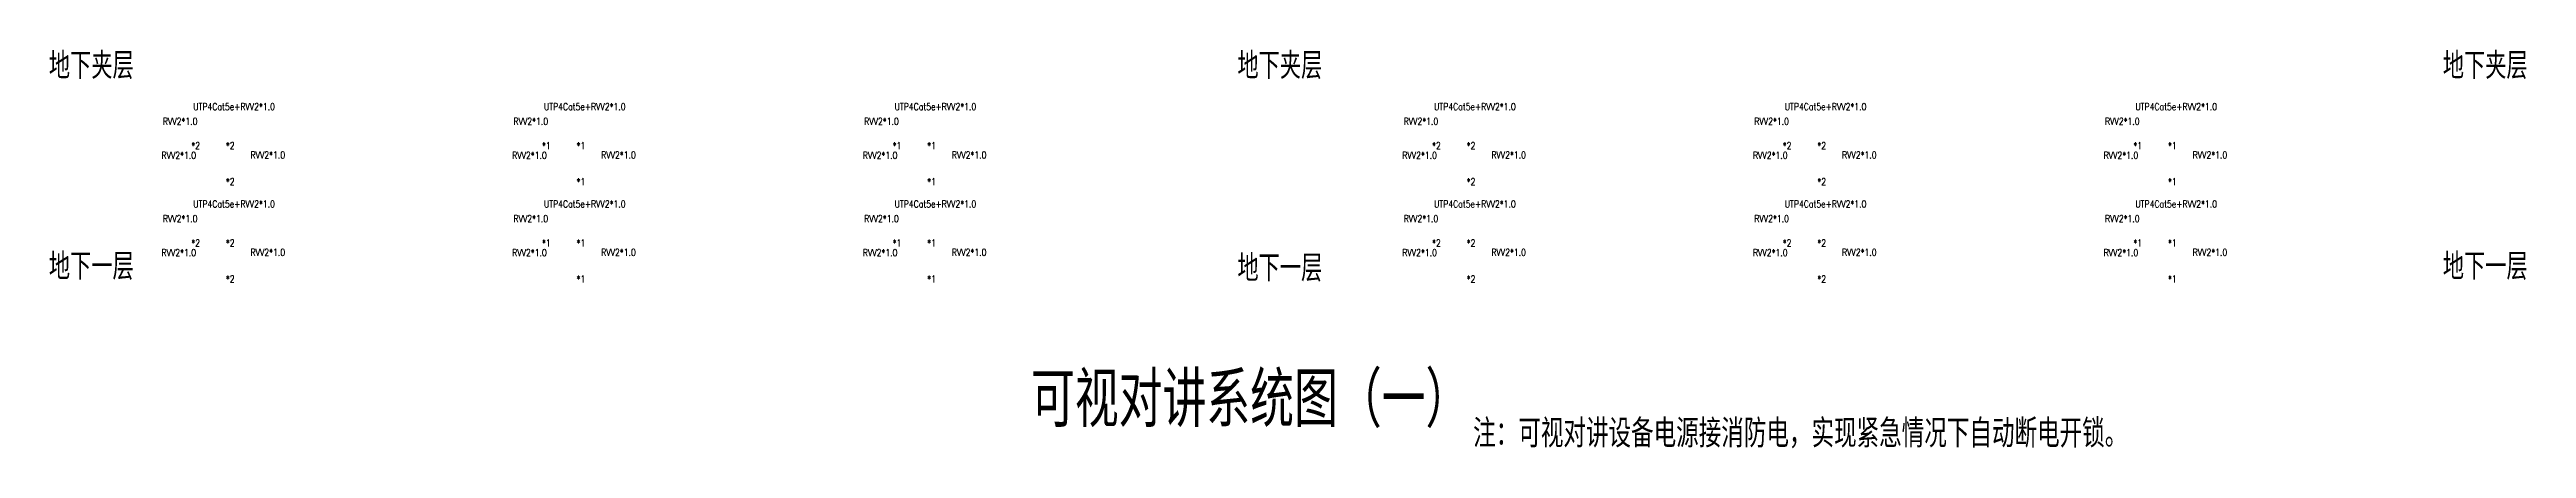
# Model space of a CAD drawing. Extents: x 2114868 to 5528286, y 1846921 to 2016792.
# Drawn here: x 2840261 to 2895356, y 1853285 to 1862148 of the extents above; entities that cross this region are included whole.
import ezdxf
from ezdxf.enums import TextEntityAlignment as Align

# ---------------------------------------------------------------- set-up
doc = ezdxf.new("R2010")
doc.units = 0
doc.header["$LTSCALE"] = 1000
doc.header["$MEASUREMENT"] = 0
for name, color, linetype in [('PUB_TITLE', 4, 'Continuous'), ('T-EQUP-LIST-PLAN', 3, 'Continuous'), ('智能化', 7, 'Continuous')]:
    doc.layers.add(name, color=color, linetype=linetype)
doc.styles.add('_TEL_DIM', font='SIMPLEX', dxfattribs={"width": 0.8, "height": 3.5, "bigfont": 'HZTXT'})
doc.styles.add('HZTXT', font='SIMPLEX.shx', dxfattribs={"width": 0.8, "height": 2500, "bigfont": 'HZTXT.shx'})

msp = doc.modelspace()

# ---------------------------------------------------------------- texts
at = {"layer": 'PUB_TITLE', "style": 'HZTXT', "width": 0.8}
msp.add_text('可视对讲系统图（一）', height=1218.8, dxfattribs=at).set_placement((2862092, 1853759))
at = {"layer": 'T-EQUP-LIST-PLAN', "style": '_TEL_DIM', "width": 0.8}
for s, p in [('地下夹层', (2841189, 1861819)), ('地下夹层', (2867627, 1861819)), ('地下夹层', (2894439, 1861819)), ('地下一层', (2841189, 1857357)), ('地下一层', (2867627, 1857319)), ('地下一层', (2894439, 1857357))]:
    msp.add_text(s, height=590, dxfattribs=at).set_placement(p, align=Align.MIDDLE)
at = {"layer": '智能化', "color": 120, "style": '_TEL_DIM', "width": 0.8}
for s, height, p in [('RVV2*1.0', 156.8, (2842782, 1860477)), ('UTP4Cat5e+RVV2*1.0', 156.79, (2843457, 1860804)), ('RVV2*1.0', 156.8, (2850582, 1860477)), ('UTP4Cat5e+RVV2*1.0', 156.79, (2851257, 1860804)), ('RVV2*1.0', 156.8, (2858382, 1860477)), ('UTP4Cat5e+RVV2*1.0', 156.79, (2859057, 1860804)), ('RVV2*1.0', 156.8, (2870382, 1860477)), ('UTP4Cat5e+RVV2*1.0', 156.79, (2871057, 1860804)), ('RVV2*1.0', 156.8, (2878182, 1860477)), ('UTP4Cat5e+RVV2*1.0', 156.79, (2878857, 1860804)), ('RVV2*1.0', 156.8, (2885982, 1860477)), ('UTP4Cat5e+RVV2*1.0', 156.79, (2886657, 1860804)), ('RVV2*1.0', 156.8, (2842752, 1859719)), ('RVV2*1.0', 156.8, (2844732, 1859730)), ('RVV2*1.0', 156.8, (2850552, 1859719)), ('RVV2*1.0', 156.8, (2852532, 1859730)), ('RVV2*1.0', 156.8, (2858352, 1859719)), ('RVV2*1.0', 156.8, (2860332, 1859730)), ('RVV2*1.0', 156.8, (2870352, 1859719)), ('RVV2*1.0', 156.8, (2872332, 1859730)), ('RVV2*1.0', 156.8, (2878152, 1859719)), ('RVV2*1.0', 156.8, (2880132, 1859730)), ('RVV2*1.0', 156.8, (2885952, 1859719)), ('RVV2*1.0', 156.8, (2887932, 1859730)), ('RVV2*1.0', 156.8, (2842782, 1858314)), ('UTP4Cat5e+RVV2*1.0', 156.79, (2843457, 1858641)), ('RVV2*1.0', 156.8, (2850582, 1858314)), ('UTP4Cat5e+RVV2*1.0', 156.79, (2851257, 1858641)), ('RVV2*1.0', 156.8, (2858382, 1858314)), ('UTP4Cat5e+RVV2*1.0', 156.79, (2859057, 1858641)), ('RVV2*1.0', 156.8, (2870382, 1858314)), ('UTP4Cat5e+RVV2*1.0', 156.79, (2871057, 1858641)), ('RVV2*1.0', 156.8, (2878182, 1858314)), ('UTP4Cat5e+RVV2*1.0', 156.79, (2878857, 1858641)), ('RVV2*1.0', 156.8, (2885982, 1858314)), ('UTP4Cat5e+RVV2*1.0', 156.79, (2886657, 1858641)), ('RVV2*1.0', 156.8, (2842752, 1857555)), ('RVV2*1.0', 156.8, (2844732, 1857566)), ('RVV2*1.0', 156.8, (2850552, 1857555)), ('RVV2*1.0', 156.8, (2852532, 1857566)), ('RVV2*1.0', 156.8, (2858352, 1857555)), ('RVV2*1.0', 156.8, (2860332, 1857566)), ('RVV2*1.0', 156.8, (2870352, 1857555)), ('RVV2*1.0', 156.8, (2872332, 1857566)), ('RVV2*1.0', 156.8, (2878152, 1857555)), ('RVV2*1.0', 156.8, (2880132, 1857566)), ('RVV2*1.0', 156.8, (2885952, 1857555)), ('RVV2*1.0', 156.8, (2887932, 1857566))]:
    msp.add_text(s, height=height, dxfattribs=at).set_placement(p)
at = {"layer": '智能化', "color": 3, "style": '_TEL_DIM', "width": 0.8}
for s, p in [('*2', (2843414, 1859934)), ('*2', (2844184, 1859934)), ('*1', (2851214, 1859934)), ('*1', (2851984, 1859934)), ('*1', (2859014, 1859934)), ('*1', (2859784, 1859934)), ('*2', (2871014, 1859934)), ('*2', (2871784, 1859934)), ('*2', (2878814, 1859934)), ('*2', (2879584, 1859934)), ('*1', (2886614, 1859934)), ('*1', (2887384, 1859934)), ('*2', (2844184, 1859133)), ('*1', (2851984, 1859133)), ('*1', (2859784, 1859133)), ('*2', (2871784, 1859133)), ('*2', (2879584, 1859133)), ('*1', (2887384, 1859133)), ('*2', (2843414, 1857770)), ('*2', (2844184, 1857770)), ('*1', (2851214, 1857770)), ('*1', (2851984, 1857770)), ('*1', (2859014, 1857770)), ('*1', (2859784, 1857770)), ('*2', (2871014, 1857770)), ('*2', (2871784, 1857770)), ('*2', (2878814, 1857770)), ('*2', (2879584, 1857770)), ('*1', (2886614, 1857770)), ('*1', (2887384, 1857770)), ('*2', (2844184, 1856970)), ('*1', (2851984, 1856970)), ('*1', (2859784, 1856970)), ('*2', (2871784, 1856970)), ('*2', (2879584, 1856970)), ('*1', (2887384, 1856970))]:
    msp.add_text(s, height=156.8, dxfattribs=at).set_placement(p)
at = {"layer": '智能化', "style": '_TEL_DIM', "width": 0.8}
msp.add_text('注：可视对讲设备电源接消防电，实现紧急情况下自动断电开锁。', height=627.18, dxfattribs=at).set_placement((2871927, 1853306))

doc.saveas('drawing.dxf')
